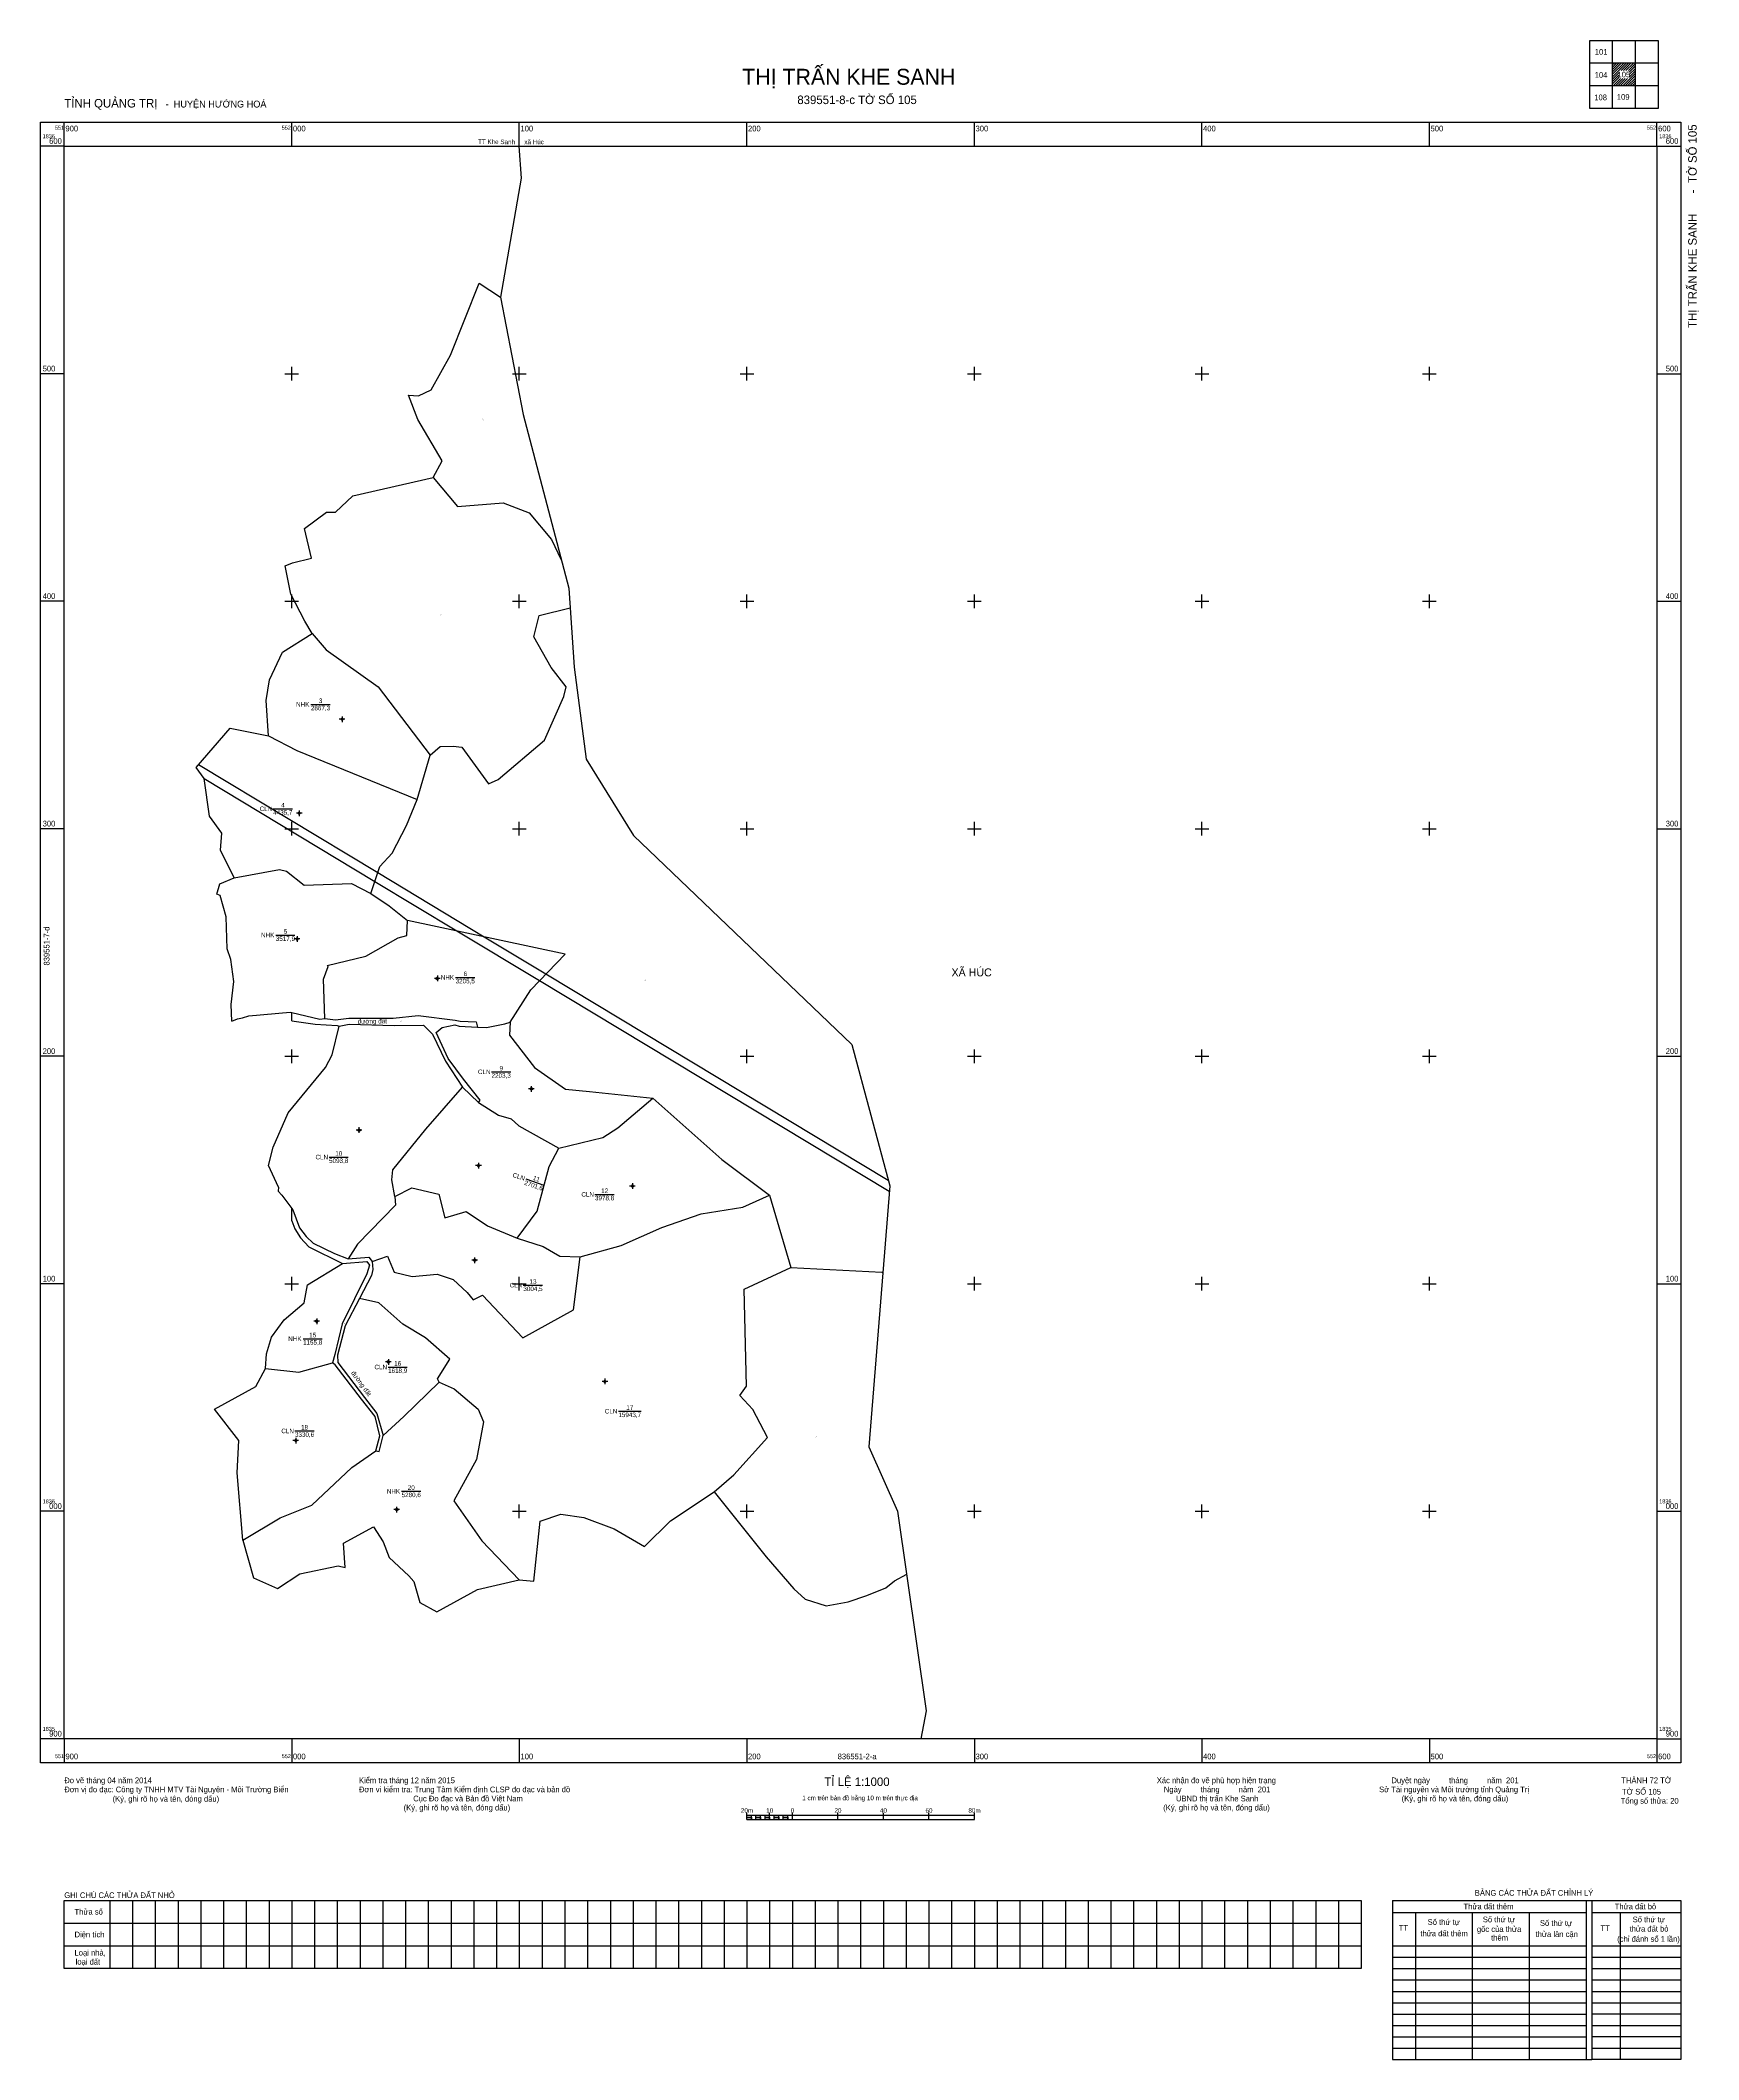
# Model space of a CAD drawing. Extents: x 551890 to 552618, y 1835759 to 1836646.
import ezdxf

# ---------------------------------------------------------------- set-up
doc = ezdxf.new("R2010")
doc.units = 0
for name, color, linetype in [('Level 10', 7, 'Continuous'), ('Level 11', 7, 'Continuous'), ('Level 13', 7, 'Continuous'), ('Level 15', 7, 'Continuous'), ('Level 2', 7, 'Continuous'), ('Level 23', 7, 'Continuous'), ('Level 24', 7, 'Continuous'), ('Level 28', 7, 'Continuous'), ('Level 4', 7, 'Continuous'), ('Level 46', 7, 'Continuous'), ('Level 50', 7, 'Continuous'), ('Level 63', 7, 'Continuous')]:
    doc.layers.add(name, color=color, linetype=linetype)

msp = doc.modelspace()

# ---------------------------------------------------------------- linework, layer by layer
at = {"layer": 'Level 10'}
for p, q in [((552055.06, 1836312.87), (552060.78, 1836332.33)), ((552209.9, 1836138.88), (552219.29, 1836107.09))]:
    msp.add_line(p, q, dxfattribs=at)
for points in [[(552062.13, 1836454.42), (552066.1, 1836461.77), (552055.34, 1836479.88), (552051.29, 1836490.61), (552055.74, 1836490.34), (552061.26, 1836492.9), (552069.78, 1836508.21), (552082.28, 1836539.8), (552091.76, 1836533.64)], [(552008.96, 1836385.76), (552005.72, 1836391.28), (551999.63, 1836403.13), (551997.07, 1836415.54), (552000.28, 1836416.91), (552008.69, 1836418.88), (552005.58, 1836432.03), (552015.22, 1836439.13), (552019.15, 1836439.21), (552026.83, 1836446.37), (552062.13, 1836454.42)], [(552062.13, 1836454.42), (552072.89, 1836441.68), (552092.9, 1836443.17), (552104.36, 1836438.88), (552114.08, 1836427.08), (552118.46, 1836418.24)], [(552060.78, 1836332.33), (552065.19, 1836336.11), (552070.95, 1836336.36), (552074.79, 1836335.87), (552086.42, 1836319.69), (552090.66, 1836321.58), (552111.13, 1836339), (552119.58, 1836358.09), (552120.61, 1836362.36), (552113.97, 1836370.93), (552106.4, 1836384.32), (552108.74, 1836393.73), (552122.36, 1836397.08)], [(551989.73, 1836340.85), (551988.77, 1836356.32), (551990.18, 1836365.49), (551995.88, 1836377.6), (552008.96, 1836385.76)], [(552008.96, 1836385.76), (552015.14, 1836378.67), (552037.99, 1836362.44), (552060.78, 1836332.33)], [(551974.63, 1836278.48), (551968.64, 1836290.59), (551969.2, 1836298.08), (551963.89, 1836305.46), (551961.49, 1836322.1), (551958.03, 1836326.91), (551972.88, 1836344.24), (551989.73, 1836340.85)], [(551989.73, 1836340.85), (552002.14, 1836334.44), (552055.06, 1836312.87)], [(552034.74, 1836271.57), (552038.74, 1836283.42), (552044.13, 1836289.29), (552050.35, 1836301.4), (552055.06, 1836312.87)], [(551974.63, 1836278.48), (551994.54, 1836282.12), (551997.64, 1836281.3), (552005.41, 1836275.2), (552026.19, 1836275.91), (552034.74, 1836271.57)], [(551973.62, 1836215.47), (551973.4, 1836222.73), (551974.57, 1836232.8), (551973.24, 1836242.5), (551971.59, 1836247.24), (551971.19, 1836261.31), (551968.45, 1836270.72), (551967, 1836271.27), (551968.3, 1836275.72), (551974.63, 1836278.48)], [(552034.74, 1836271.57), (552042.74, 1836266.08), (552050.79, 1836259.6)], [(552014.58, 1836216.66), (552013.92, 1836233.84), (552015.92, 1836239.39), (552015.48, 1836239.86), (552032.49, 1836243.95), (552046.78, 1836251.99), (552050.52, 1836253.14), (552050.79, 1836259.6)], [(552095.96, 1836214.92), (552105.01, 1836229.15), (552120.08, 1836244.84), (552050.79, 1836259.6)], [(551994.15, 1836142.51), (551989.69, 1836152.03), (551991.87, 1836160.1), (551998.46, 1836175.2), (552014.84, 1836195.11), (552017.71, 1836200.6), (552020.79, 1836213.2)], [(552081.62, 1836212.78), (552085.6, 1836212.69), (552093.69, 1836214.2), (552095.96, 1836214.92)], [(552095.96, 1836214.92), (552095.62, 1836209.27), (552106.69, 1836194.99), (552120.34, 1836185.53), (552130.85, 1836184.48), (552158.68, 1836181.63)], [(552045.26, 1836138.32), (552043.98, 1836145.62), (552044.35, 1836150.12), (552058.85, 1836167.98), (552075.03, 1836186.46)], [(552082.09, 1836179.69), (552090.89, 1836174.06), (552096.36, 1836172.48), (552099.84, 1836169.35), (552117.4, 1836159.66)], [(552117.4, 1836159.66), (552136.76, 1836164.3), (552143.29, 1836168.58), (552158.68, 1836181.63)], [(552158.68, 1836181.63), (552189.05, 1836154.58), (552209.9, 1836138.88)], [(552099.1, 1836120.01), (552107.81, 1836131.91), (552113.09, 1836151.51), (552117.4, 1836159.66)], [(552045.26, 1836138.32), (552052.73, 1836142.11), (552064.55, 1836139.36), (552067.29, 1836128.96), (552076.57, 1836131.84), (552086.01, 1836125.44), (552099.1, 1836120.01)], [(552045.26, 1836138.32), (552045.51, 1836134.55), (552028.84, 1836117.42), (552024.84, 1836110.89)], [(552126.76, 1836111.87), (552144.83, 1836116.83), (552162.65, 1836124.76), (552179.97, 1836130.7), (552198.29, 1836133.68), (552209.9, 1836138.88)], [(552099.1, 1836120.01), (552110.42, 1836116.33), (552117.85, 1836112.12), (552126.76, 1836111.87)], [(551988.39, 1836062.72), (551988.91, 1836069.27), (551991.07, 1836076.49), (551996.69, 1836084.13), (552005.47, 1836091.63), (552006.83, 1836099.54), (552022.32, 1836108.9)], [(552035.35, 1836109.78), (552042.02, 1836112.08), (552045.04, 1836105.15), (552052.85, 1836103.16), (552063.94, 1836104.29), (552070.9, 1836101.89), (552077.08, 1836096.22), (552079.71, 1836092.95), (552083.78, 1836094.97), (552101.51, 1836076.2), (552123.79, 1836088.58), (552126.76, 1836111.87)], [(552185.67, 1836008.49), (552194.3, 1836015.96), (552209.05, 1836032.38), (552202.58, 1836044.76), (552196.91, 1836050.89), (552199.79, 1836055.03), (552198.81, 1836097.61), (552219.29, 1836107.09)], [(552219.29, 1836107.09), (552259.35, 1836105.05), (552259.71, 1836104.64)], [(552064.81, 1836056.74), (552064.05, 1836058.17), (552069.45, 1836066.9), (552058.83, 1836076.3), (552048.82, 1836082.25), (552038.29, 1836091.6), (552029.72, 1836093.57)], [(551978.43, 1835987.35), (551975.97, 1836016.86), (551976.76, 1836031.12), (551965.97, 1836044.96), (551984.18, 1836054.8), (551988.39, 1836062.72)], [(551988.39, 1836062.72), (552003.09, 1836061.22), (552017.96, 1836065.27)], [(552040.1, 1836033.38), (552049.19, 1836041.68), (552064.81, 1836056.74)], [(552064.81, 1836056.74), (552071.36, 1836053.77), (552081.93, 1836044.9), (552084.32, 1836039.36), (552081.15, 1836022.7), (552071.18, 1836004.58), (552083.57, 1835987.02), (552099.94, 1835969.91)], [(551978.43, 1835987.35), (551994.9, 1835997.06), (552008.81, 1836002.75), (552026.33, 1836019.32), (552036.95, 1836026.59)], [(552099.94, 1835969.91), (552106.35, 1835969.29), (552109.1, 1835995.71), (552118.28, 1835998.74), (552128.37, 1835997.29), (552141.65, 1835992.24), (552155.04, 1835984.56), (552166.43, 1835995.86), (552185.67, 1836008.49)], [(552185.67, 1836008.49), (552208.44, 1835979.99), (552220.67, 1835965.96), (552225.7, 1835961.34), (552234.83, 1835958.44), (552244.47, 1835960.23), (552252.77, 1835963.01), (552261.01, 1835966.4), (552264.9, 1835969.45), (552270.24, 1835972.3)], [(551978.43, 1835987.35), (551983.23, 1835970.76), (551993.72, 1835966.02), (552003.46, 1835972.57), (552020.39, 1835976.08), (552023.41, 1835975.35), (552022.76, 1835985.95), (552035.94, 1835993.14), (552040.21, 1835986.65), (552042.73, 1835979.72), (552051.5, 1835971.58), (552053.59, 1835969.08), (552056.21, 1835959.9), (552063.72, 1835955.85), (552081.63, 1835965.58), (552099.94, 1835969.91)]]:
    msp.add_lwpolyline(points, dxfattribs=at)
at = {"layer": 'Level 11'}
for p, q in [((552021.49, 1836348.14), (552020.87, 1836348.14)), ((552022.12, 1836348.77), (552021.49, 1836348.14)), ((552021.49, 1836348.14), (552022.12, 1836347.52)), ((552022.12, 1836349.39), (552022.12, 1836348.77)), ((552022.74, 1836348.14), (552022.12, 1836348.77)), ((552022.12, 1836347.52), (552022.74, 1836348.14)), ((552022.12, 1836347.52), (552022.12, 1836346.89)), ((552023.37, 1836348.14), (552022.74, 1836348.14)), ((552002.64, 1836306.81), (552002.02, 1836306.81)), ((552003.27, 1836307.44), (552002.64, 1836306.81)), ((552002.64, 1836306.81), (552003.27, 1836306.19)), ((552003.27, 1836308.06), (552003.27, 1836307.44)), ((552003.89, 1836306.81), (552003.27, 1836307.44)), ((552003.27, 1836306.19), (552003.89, 1836306.81)), ((552003.27, 1836306.19), (552003.27, 1836305.56)), ((552004.52, 1836306.81), (552003.89, 1836306.81)), ((552001.7, 1836251.54), (552001.08, 1836251.54)), ((552002.33, 1836252.17), (552001.7, 1836251.54)), ((552001.7, 1836251.54), (552002.33, 1836250.92)), ((552002.33, 1836252.79), (552002.33, 1836252.17)), ((552002.95, 1836251.54), (552002.33, 1836252.17)), ((552002.33, 1836250.92), (552002.95, 1836251.54)), ((552002.33, 1836250.92), (552002.33, 1836250.29)), ((552003.58, 1836251.54), (552002.95, 1836251.54)), ((552063.36, 1836234.2), (552062.74, 1836234.2)), ((552063.99, 1836234.82), (552063.36, 1836234.2)), ((552063.36, 1836234.2), (552063.99, 1836233.57)), ((552063.99, 1836235.45), (552063.99, 1836234.82)), ((552064.61, 1836234.2), (552063.99, 1836234.82)), ((552063.99, 1836233.57), (552064.61, 1836234.2)), ((552063.99, 1836233.57), (552063.99, 1836232.95)), ((552065.24, 1836234.2), (552064.61, 1836234.2)), ((552104.63, 1836185.66), (552104.01, 1836185.66)), ((552105.26, 1836186.28), (552104.63, 1836185.66)), ((552104.63, 1836185.66), (552105.26, 1836185.03)), ((552105.26, 1836186.91), (552105.26, 1836186.28)), ((552105.88, 1836185.66), (552105.26, 1836186.28)), ((552105.26, 1836185.03), (552105.88, 1836185.66)), ((552105.26, 1836185.03), (552105.26, 1836184.41)), ((552106.51, 1836185.66), (552105.88, 1836185.66)), ((552028.91, 1836167.54), (552028.28, 1836167.54)), ((552029.53, 1836168.17), (552028.91, 1836167.54)), ((552028.91, 1836167.54), (552029.53, 1836166.92)), ((552029.53, 1836168.79), (552029.53, 1836168.17)), ((552030.16, 1836167.54), (552029.53, 1836168.17)), ((552029.53, 1836166.92), (552030.16, 1836167.54)), ((552029.53, 1836166.92), (552029.53, 1836166.29)), ((552030.78, 1836167.54), (552030.16, 1836167.54)), ((552081.44, 1836151.93), (552080.81, 1836151.93)), ((552082.06, 1836152.55), (552081.44, 1836151.93)), ((552081.44, 1836151.93), (552082.06, 1836151.3)), ((552082.06, 1836153.18), (552082.06, 1836152.55)), ((552082.69, 1836151.93), (552082.06, 1836152.55)), ((552082.06, 1836151.3), (552082.69, 1836151.93)), ((552082.06, 1836151.3), (552082.06, 1836150.68)), ((552083.31, 1836151.93), (552082.69, 1836151.93)), ((552149.1, 1836142.96), (552148.47, 1836142.96)), ((552149.72, 1836143.58), (552149.1, 1836142.96)), ((552149.1, 1836142.96), (552149.72, 1836142.33)), ((552149.72, 1836144.21), (552149.72, 1836143.58)), ((552150.35, 1836142.96), (552149.72, 1836143.58)), ((552149.72, 1836142.33), (552150.35, 1836142.96)), ((552149.72, 1836142.33), (552149.72, 1836141.71)), ((552150.97, 1836142.96), (552150.35, 1836142.96)), ((552079.73, 1836110.36), (552079.11, 1836110.36)), ((552080.36, 1836110.99), (552079.73, 1836110.36)), ((552079.73, 1836110.36), (552080.36, 1836109.74)), ((552080.36, 1836111.61), (552080.36, 1836110.99)), ((552080.98, 1836110.36), (552080.36, 1836110.99)), ((552080.36, 1836109.74), (552080.98, 1836110.36)), ((552080.36, 1836109.74), (552080.36, 1836109.11)), ((552081.61, 1836110.36), (552080.98, 1836110.36)), ((552010.32, 1836083.5), (552009.69, 1836083.5)), ((552010.94, 1836084.13), (552010.32, 1836083.5)), ((552010.32, 1836083.5), (552010.94, 1836082.88)), ((552010.94, 1836084.75), (552010.94, 1836084.13)), ((552011.57, 1836083.5), (552010.94, 1836084.13)), ((552010.94, 1836082.88), (552011.57, 1836083.5)), ((552010.94, 1836082.88), (552010.94, 1836082.25)), ((552012.19, 1836083.5), (552011.57, 1836083.5)), ((552041.81, 1836065.64), (552041.18, 1836065.64)), ((552042.43, 1836066.27), (552041.81, 1836065.64)), ((552041.81, 1836065.64), (552042.43, 1836065.02)), ((552042.43, 1836066.89), (552042.43, 1836066.27)), ((552043.06, 1836065.64), (552042.43, 1836066.27)), ((552042.43, 1836065.02), (552043.06, 1836065.64)), ((552042.43, 1836065.02), (552042.43, 1836064.39)), ((552043.68, 1836065.64), (552043.06, 1836065.64)), ((552136.97, 1836057.07), (552136.35, 1836057.07)), ((552137.6, 1836057.7), (552136.97, 1836057.07)), ((552136.97, 1836057.07), (552137.6, 1836056.45)), ((552137.6, 1836058.32), (552137.6, 1836057.7)), ((552138.22, 1836057.07), (552137.6, 1836057.7)), ((552137.6, 1836056.45), (552138.22, 1836057.07)), ((552137.6, 1836056.45), (552137.6, 1836055.82)), ((552138.85, 1836057.07), (552138.22, 1836057.07)), ((552001.13, 1836031.1), (552000.51, 1836031.1)), ((552001.76, 1836031.73), (552001.13, 1836031.1)), ((552001.13, 1836031.1), (552001.76, 1836030.48)), ((552001.76, 1836032.35), (552001.76, 1836031.73)), ((552002.38, 1836031.1), (552001.76, 1836031.73)), ((552001.76, 1836030.48), (552002.38, 1836031.1)), ((552001.76, 1836030.48), (552001.76, 1836029.85)), ((552003.01, 1836031.1), (552002.38, 1836031.1)), ((552045.43, 1836000.78), (552044.8, 1836000.78)), ((552046.05, 1836001.41), (552045.43, 1836000.78)), ((552045.43, 1836000.78), (552046.05, 1836000.16)), ((552046.05, 1836002.03), (552046.05, 1836001.41)), ((552046.68, 1836000.78), (552046.05, 1836001.41)), ((552046.05, 1836000.16), (552046.68, 1836000.78)), ((552046.05, 1836000.16), (552046.05, 1835999.53)), ((552047.3, 1836000.78), (552046.68, 1836000.78))]:
    msp.add_line(p, q, dxfattribs=at)
for centre in [(552022.12, 1836348.14), (552003.27, 1836306.81), (552002.33, 1836251.54), (552063.99, 1836234.2), (552105.26, 1836185.66), (552029.53, 1836167.54), (552082.06, 1836151.93), (552149.72, 1836142.96), (552080.36, 1836110.36), (552010.94, 1836083.5), (552042.43, 1836065.64), (552137.6, 1836057.07), (552001.76, 1836031.1), (552046.05, 1836000.78)]:
    msp.add_circle(centre, 0.15, dxfattribs=at)
at = {"layer": 'Level 13'}
for p, q in [((552008.38, 1836354.66), (552016.81, 1836354.66)), ((551991.84, 1836308.77), (552000.26, 1836308.77)), ((551992.96, 1836253.29), (552001.39, 1836253.29)), ((552071.98, 1836234.65), (552080.42, 1836234.65)), ((552087.79, 1836193.16), (552096.22, 1836193.16)), ((552016.37, 1836155.69), (552024.8, 1836155.69)), ((552102.82, 1836146.08), (552110.8, 1836143.38)), ((552133.25, 1836139.29), (552141.68, 1836139.29)), ((552101.76, 1836099.39), (552110.2, 1836099.39)), ((552004.93, 1836075.86), (552013.36, 1836075.86)), ((552042.29, 1836063.41), (552050.72, 1836063.41)), ((552143.52, 1836043.99), (552153.5, 1836043.99)), ((552001.36, 1836035.32), (552009.78, 1836035.32)), ((552048.25, 1836008.81), (552056.67, 1836008.81))]:
    msp.add_line(p, q, dxfattribs=at)
at = {"layer": 'Level 23'}
for p, q in [((552075.03, 1836186.46), (552082.09, 1836179.69)), ((552483.84, 1835829), (552610.5, 1835829)), ((552483.84, 1835829), (552483.84, 1835759)), ((552483.84, 1835823.63), (552568.84, 1835823.63)), ((552493.84, 1835823.63), (552493.84, 1835759)), ((552518.84, 1835823.63), (552518.84, 1835759)), ((552543.84, 1835823.63), (552543.84, 1835759)), ((552568.84, 1835829), (552568.84, 1835759)), ((552571.34, 1835829), (552571.34, 1835759)), ((552571.34, 1835823.63), (552610.5, 1835823.63)), ((552583.84, 1835823.63), (552583.84, 1835759)), ((552610.5, 1835829), (552610.5, 1835759)), ((552483.84, 1835809), (552568.84, 1835809)), ((552483.84, 1835804), (552568.84, 1835804)), ((552571.34, 1835809), (552610.5, 1835809)), ((552571.34, 1835804), (552610.5, 1835804)), ((552483.84, 1835799), (552568.84, 1835799)), ((552483.84, 1835794), (552568.84, 1835794)), ((552571.34, 1835799), (552610.5, 1835799)), ((552571.34, 1835794), (552610.5, 1835794)), ((552483.84, 1835789), (552568.84, 1835789)), ((552571.34, 1835789), (552610.5, 1835789)), ((552483.84, 1835784), (552568.84, 1835784)), ((552483.84, 1835779), (552568.84, 1835779)), ((552571.34, 1835784), (552610.5, 1835784)), ((552610.5, 1835779), (552571.34, 1835779)), ((552483.84, 1835774), (552568.84, 1835774)), ((552483.84, 1835769), (552568.84, 1835769)), ((552571.34, 1835774), (552610.5, 1835774)), ((552610.5, 1835769), (552571.34, 1835769)), ((552483.84, 1835764), (552568.84, 1835764)), ((552483.84, 1835759), (552568.84, 1835759)), ((552568.84, 1835759), (552571.34, 1835759)), ((552571.34, 1835764), (552610.5, 1835764)), ((552610.5, 1835759), (552571.34, 1835759))]:
    msp.add_line(p, q, dxfattribs=at)
for points in [[(551973.62, 1836215.47), (551976.11, 1836216.42), (551978.3, 1836216.89), (551981.11, 1836217.79), (551999.34, 1836219.37), (552000, 1836219.21), (552012.37, 1836216.26), (552014.58, 1836216.66)], [(552000, 1836215.64), (552010.34, 1836214.09), (552019.94, 1836213.59), (552020.79, 1836213.2)], [(552014.58, 1836216.66), (552019.2, 1836216), (552025.08, 1836216.76), (552044.49, 1836216.74), (552055.56, 1836217.88), (552071.8, 1836215.85), (552074.07, 1836215.47), (552080.97, 1836215.15), (552081.62, 1836212.78)], [(552020.79, 1836213.2), (552025.2, 1836214.11), (552045.04, 1836213.54), (552057.94, 1836213.65), (552061.8, 1836209.76), (552067.57, 1836197.82), (552075.03, 1836186.46)], [(552082.09, 1836179.69), (552082.84, 1836180.73), (552075.48, 1836189.86), (552068.66, 1836198.97), (552063.43, 1836210.5), (552066.04, 1836212.58), (552071.62, 1836213.74), (552073.5, 1836213.18), (552081.62, 1836212.78)], [(551994.15, 1836142.51), (551994, 1836140.66), (551995.65, 1836138.91), (552000, 1836133.13), (552000.44, 1836132.55), (552003.41, 1836124.58), (552006.25, 1836120.79), (552009.36, 1836117.81), (552018.82, 1836113.37), (552024.84, 1836110.89)], [(552000, 1836127.71), (552001.33, 1836124.13), (552003.78, 1836120.16), (552007.51, 1836116.31), (552022.32, 1836108.9)], [(552022.32, 1836108.9), (552032.99, 1836109.78), (552034.19, 1836108.22), (552033, 1836104.44), (552022.1, 1836082.33), (552018.91, 1836068.88), (552017.96, 1836065.27)], [(552024.84, 1836110.89), (552033.91, 1836111.66), (552035.35, 1836109.78)], [(552035.35, 1836109.78), (552035.62, 1836106.3), (552034.99, 1836103.61), (552029.72, 1836093.57)], [(552029.72, 1836093.57), (552023.43, 1836081.56), (552020.06, 1836068.69), (552020.29, 1836065.39), (552031.96, 1836049.99), (552037.32, 1836042.97), (552040.1, 1836033.38)], [(552036.95, 1836026.59), (552038.7, 1836033.16), (552036.61, 1836041.64), (552030.66, 1836049.33), (552019.06, 1836064.42), (552017.96, 1836065.27)], [(552036.95, 1836026.59), (552038.36, 1836026.28), (552040.1, 1836033.38)], [(552200, 1835864.5), (552200, 1835867.5)], [(552200, 1835866.5), (552300, 1835866.5)], [(552202, 1835864.5), (552202, 1835866.5)], [(552204, 1835864.5), (552204, 1835866.5)], [(552206, 1835864.5), (552206, 1835866.5)], [(552208, 1835864.5), (552208, 1835866.5)], [(552210, 1835864.5), (552210, 1835867.5)], [(552210, 1835864.5), (552210, 1835866.5)], [(552212, 1835864.5), (552212, 1835866.5)], [(552214, 1835864.5), (552214, 1835866.5)], [(552216, 1835864.5), (552216, 1835866.5)], [(552218, 1835864.5), (552218, 1835866.5)], [(552220, 1835864.5), (552220, 1835867.5)], [(552240, 1835864.5), (552240, 1835867.5)], [(552260, 1835864.5), (552260, 1835867.5)], [(552280, 1835864.5), (552280, 1835867.5)], [(552300, 1835864.5), (552300, 1835867.5)], [(552200, 1835864.5), (552300, 1835864.5)], [(552470, 1835799), (551900, 1835799), (551900, 1835829), (552470, 1835829)], [(551920, 1835829), (551920, 1835799)], [(551930, 1835829), (551930, 1835799)], [(551940, 1835829), (551940, 1835799)], [(551950, 1835829), (551950, 1835799)], [(551960, 1835829), (551960, 1835799)], [(551970, 1835829), (551970, 1835799)], [(551980, 1835829), (551980, 1835799)], [(551990, 1835829), (551990, 1835799)], [(552000, 1835829), (552000, 1835799)], [(552010, 1835829), (552010, 1835799)], [(552020, 1835829), (552020, 1835799)], [(552030, 1835829), (552030, 1835799)], [(552040, 1835829), (552040, 1835799)], [(552050, 1835829), (552050, 1835799)], [(552060, 1835829), (552060, 1835799)], [(552070, 1835829), (552070, 1835799)], [(552080, 1835829), (552080, 1835799)], [(552090, 1835829), (552090, 1835799)], [(552100, 1835829), (552100, 1835799)], [(552110, 1835829), (552110, 1835799)], [(552120, 1835829), (552120, 1835799)], [(552130, 1835829), (552130, 1835799)], [(552140, 1835829), (552140, 1835799)], [(552150, 1835829), (552150, 1835799)], [(552160, 1835829), (552160, 1835799)], [(552170, 1835829), (552170, 1835799)], [(552180, 1835829), (552180, 1835799)], [(552190, 1835829), (552190, 1835799)], [(552200, 1835829), (552200, 1835799)], [(552210, 1835829), (552210, 1835799)], [(552220, 1835829), (552220, 1835799)], [(552230, 1835829), (552230, 1835799)], [(552240, 1835829), (552240, 1835799)], [(552250, 1835829), (552250, 1835799)], [(552260, 1835829), (552260, 1835799)], [(552270, 1835829), (552270, 1835799)], [(552280, 1835829), (552280, 1835799)], [(552290, 1835829), (552290, 1835799)], [(552300, 1835829), (552300, 1835799)], [(552310, 1835829), (552310, 1835799)], [(552320, 1835829), (552320, 1835799)], [(552330, 1835829), (552330, 1835799)], [(552340, 1835829), (552340, 1835799)], [(552350, 1835829), (552350, 1835799)], [(552360, 1835829), (552360, 1835799)], [(552370, 1835829), (552370, 1835799)], [(552380, 1835829), (552380, 1835799)], [(552390, 1835829), (552390, 1835799)], [(552400, 1835829), (552400, 1835799)], [(552410, 1835829), (552410, 1835799)], [(552420, 1835829), (552420, 1835799)], [(552430, 1835829), (552430, 1835799)], [(552440, 1835829), (552440, 1835799)], [(552450, 1835829), (552450, 1835799)], [(552460, 1835829), (552460, 1835799)], [(552470, 1835829), (552470, 1835799)], [(551900, 1835819), (552470, 1835819)], [(551900, 1835809), (552470, 1835809)]]:
    msp.add_lwpolyline(points, dxfattribs=at)
for points in [[(552200, 1835864.5), (552200, 1835865.5), (552202, 1835865.5), (552202, 1835864.5)], [(552204, 1835864.5), (552204, 1835865.5), (552206, 1835865.5), (552206, 1835864.5)], [(552208, 1835864.5), (552208, 1835865.5), (552210, 1835865.5), (552210, 1835864.5)], [(552212, 1835864.5), (552212, 1835865.5), (552214, 1835865.5), (552214, 1835864.5)], [(552216, 1835864.5), (552216, 1835865.5), (552218, 1835865.5), (552218, 1835864.5)]]:
    msp.add_lwpolyline(points, close=True, dxfattribs=at)
at = {"layer": 'Level 24'}
for p, q in [((552000, 1836215.64), (552000, 1836219.21)), ((552000, 1836127.71), (552000, 1836133.13))]:
    msp.add_line(p, q, dxfattribs=at)
at = {"layer": 'Level 46'}
for points in [[(552099.79, 1836600), (552100.78, 1836585.91), (552091.76, 1836533.64), (552101.63, 1836482.02), (552121.77, 1836405.71), (552124.14, 1836371.02), (552129.36, 1836330.63), (552150.18, 1836296.97), (552246.17, 1836205.21), (552262.78, 1836142.99), (552253.61, 1836028.26), (552266.25, 1836000)], [(552266.25, 1836000), (552278.87, 1835912.33), (552276.4, 1835900)]]:
    msp.add_lwpolyline(points, dxfattribs=at)
at = {"layer": 'Level 50'}
for p, q in [((552037.79, 1836280.6), (551959.02, 1836328.06)), ((552036.48, 1836276.72), (551961.52, 1836321.88)), ((552072.6, 1836254.95), (552036.48, 1836276.72)), ((552084.61, 1836252.4), (552037.79, 1836280.6)), ((552108.83, 1836233.13), (552072.6, 1836254.95)), ((552111.68, 1836236.09), (552084.61, 1836252.4)), ((552262.58, 1836140.49), (552108.83, 1836233.13)), ((552262.12, 1836145.45), (552111.68, 1836236.09))]:
    msp.add_line(p, q, dxfattribs=at)
at = {"layer": 'Level 63'}
for p, q in [((552580.5, 1836635.86), (552581.14, 1836636.5)), ((552580.5, 1836634.8), (552582.2, 1836636.5)), ((552580.5, 1836633.74), (552583.26, 1836636.5)), ((552580.5, 1836632.67), (552584.33, 1836636.5)), ((552580.5, 1836631.61), (552585.39, 1836636.5)), ((552580.5, 1836630.55), (552586.45, 1836636.5)), ((552580.5, 1836629.49), (552583.25, 1836632.24)), ((552580.5, 1836628.43), (552583.25, 1836631.18)), ((552580.5, 1836627.37), (552583.25, 1836630.12)), ((552580.69, 1836626.5), (552583.94, 1836629.75)), ((552581.75, 1836626.5), (552585, 1836629.75)), ((552582.81, 1836626.5), (552586.06, 1836629.75)), ((552583.87, 1836626.5), (552587.12, 1836629.75)), ((552584.26, 1836633.25), (552587.51, 1836636.5)), ((552584.93, 1836626.5), (552590.5, 1836632.07)), ((552585.32, 1836633.25), (552588.57, 1836636.5)), ((552585.99, 1836626.5), (552590.5, 1836631.01)), ((552586.38, 1836633.25), (552589.63, 1836636.5)), ((552587.05, 1836626.5), (552590.5, 1836629.95)), ((552587.44, 1836633.25), (552590.5, 1836636.31)), ((552587.75, 1836632.5), (552590.5, 1836635.25)), ((552587.75, 1836631.44), (552590.5, 1836634.19)), ((552587.75, 1836630.38), (552590.5, 1836633.13)), ((552588.11, 1836626.5), (552590.5, 1836628.89)), ((552589.17, 1836626.5), (552590.5, 1836627.83)), ((552590.24, 1836626.5), (552590.5, 1836626.76))]:
    msp.add_line(p, q, dxfattribs=at)
for points in [[(552600.5, 1836616.5), (552570.5, 1836616.5), (552570.5, 1836646.5), (552600.5, 1836646.5)], [(551889.5, 1836610.5), (552610.5, 1836610.5), (552610.5, 1835889.5), (551889.5, 1835889.5)], [(551900, 1836600), (552600, 1836600), (552600, 1835900), (551900, 1835900)]]:
    msp.add_lwpolyline(points, close=True, dxfattribs=at)
for points in [[(552580.5, 1836616.5), (552580.5, 1836646.5)], [(552590.5, 1836616.5), (552590.5, 1836646.5)], [(552600.5, 1836636.5), (552570.5, 1836636.5)], [(552600.5, 1836626.5), (552570.5, 1836626.5)], [(551900, 1836600), (551900, 1836610.5)], [(552000, 1836600), (552000, 1836610.5)], [(552100, 1836600), (552100, 1836610.5)], [(552200, 1836600), (552200, 1836610.5)], [(552300, 1836600), (552300, 1836610.5)], [(552400, 1836600), (552400, 1836610.5)], [(552500, 1836600), (552500, 1836610.5)], [(552600, 1836600), (552600, 1836610.5)], [(551900, 1836600), (551889.5, 1836600)], [(552600, 1836600), (552610.5, 1836600)], [(551900, 1836500), (551889.5, 1836500)], [(551997, 1836500), (552003, 1836500)], [(552000, 1836497), (552000, 1836503)], [(552097, 1836500), (552103, 1836500)], [(552100, 1836497), (552100, 1836503)], [(552197, 1836500), (552203, 1836500)], [(552200, 1836497), (552200, 1836503)], [(552297, 1836500), (552303, 1836500)], [(552300, 1836497), (552300, 1836503)], [(552397, 1836500), (552403, 1836500)], [(552400, 1836497), (552400, 1836503)], [(552497, 1836500), (552503, 1836500)], [(552500, 1836497), (552500, 1836503)], [(552600, 1836500), (552610.5, 1836500)], [(551900, 1836400), (551889.5, 1836400)], [(551997, 1836400), (552003, 1836400)], [(552000, 1836397), (552000, 1836403)], [(552097, 1836400), (552103, 1836400)], [(552100, 1836397), (552100, 1836403)], [(552197, 1836400), (552203, 1836400)], [(552200, 1836397), (552200, 1836403)], [(552297, 1836400), (552303, 1836400)], [(552300, 1836397), (552300, 1836403)], [(552397, 1836400), (552403, 1836400)], [(552400, 1836397), (552400, 1836403)], [(552497, 1836400), (552503, 1836400)], [(552500, 1836397), (552500, 1836403)], [(552600, 1836400), (552610.5, 1836400)], [(551900, 1836300), (551889.5, 1836300)], [(551997, 1836300), (552003, 1836300)], [(552000, 1836297), (552000, 1836303)], [(552097, 1836300), (552103, 1836300)], [(552100, 1836297), (552100, 1836303)], [(552197, 1836300), (552203, 1836300)], [(552200, 1836297), (552200, 1836303)], [(552297, 1836300), (552303, 1836300)], [(552300, 1836297), (552300, 1836303)], [(552397, 1836300), (552403, 1836300)], [(552400, 1836297), (552400, 1836303)], [(552497, 1836300), (552503, 1836300)], [(552500, 1836297), (552500, 1836303)], [(552600, 1836300), (552610.5, 1836300)], [(552000, 1836197), (552000, 1836203)], [(552200, 1836197), (552200, 1836203)], [(552300, 1836197), (552300, 1836203)], [(552400, 1836197), (552400, 1836203)], [(552500, 1836197), (552500, 1836203)], [(551900, 1836200), (551889.5, 1836200)], [(551997, 1836200), (552003, 1836200)], [(552197, 1836200), (552203, 1836200)], [(552297, 1836200), (552303, 1836200)], [(552397, 1836200), (552403, 1836200)], [(552497, 1836200), (552503, 1836200)], [(552600, 1836200), (552610.5, 1836200)], [(551900, 1836100), (551889.5, 1836100)], [(551997, 1836100), (552003, 1836100)], [(552000, 1836097), (552000, 1836103)], [(552097, 1836100), (552103, 1836100)], [(552100, 1836097), (552100, 1836103)], [(552297, 1836100), (552303, 1836100)], [(552300, 1836097), (552300, 1836103)], [(552397, 1836100), (552403, 1836100)], [(552400, 1836097), (552400, 1836103)], [(552497, 1836100), (552503, 1836100)], [(552500, 1836097), (552500, 1836103)], [(552600, 1836100), (552610.5, 1836100)], [(551900, 1836000), (551889.5, 1836000)], [(552097, 1836000), (552103, 1836000)], [(552100, 1835997), (552100, 1836003)], [(552197, 1836000), (552203, 1836000)], [(552200, 1835997), (552200, 1836003)], [(552297, 1836000), (552303, 1836000)], [(552300, 1835997), (552300, 1836003)], [(552397, 1836000), (552403, 1836000)], [(552400, 1835997), (552400, 1836003)], [(552497, 1836000), (552503, 1836000)], [(552500, 1835997), (552500, 1836003)], [(552600, 1836000), (552610.5, 1836000)], [(551900, 1835900), (551889.5, 1835900)], [(551900, 1835900), (551900, 1835889.5)], [(552000, 1835900), (552000, 1835889.5)], [(552100, 1835900), (552100, 1835889.5)], [(552200, 1835900), (552200, 1835889.5)], [(552300, 1835900), (552300, 1835889.5)], [(552400, 1835900), (552400, 1835889.5)], [(552500, 1835900), (552500, 1835889.5)], [(552600, 1835900), (552600, 1835889.5)], [(552600, 1835900), (552610.5, 1835900)]]:
    msp.add_lwpolyline(points, dxfattribs=at)

# ---------------------------------------------------------------- texts
at = {"layer": 'Level 13'}
for s, p in [('3', (552011.89, 1836355.26)), ('4', (551995.34, 1836309.37)), ('9', (552091.29, 1836193.76)), ('10', (552019.1, 1836156.29)), ('13', (552104.49, 1836099.99)), ('16', (552045.02, 1836064.01)), ('17', (552147.02, 1836044.59)), ('18', (552004.07, 1836035.92)), ('20', (552050.98, 1836009.41))]:
    msp.add_text(s, height=2, dxfattribs=at).set_placement(p)
for s, rotation, p in [('5', 360, (551996.45, 1836253.89)), ('6', 360, (552075.49, 1836235.25)), ('11', 341.27728, (552105.77, 1836145.71)), ('12', 360, (552135.98, 1836139.89)), ('15', 360, (552007.65, 1836076.46))]:
    msp.add_text(s, height=2, rotation=rotation, dxfattribs=at).set_placement(p)
at = {"layer": 'Level 15'}
for s, p in [('Hồ Thị Nhi', (552083.68, 1836479.51)), ('Hồ Nua', (552083.78, 1836479.87)), ('Khối 6', (552083.81, 1836479.75)), ('Khối 5', (552083.81, 1836479.63)), ('7081', (552083.87, 1836480.11)), ('CLN', (552083.87, 1836479.99)), ('Hồ Văn Khai', (552064.93, 1836393.95)), ('Hồ Thị Lâm', (552064.96, 1836393.59)), ('Khối 6', (552065.11, 1836393.83)), ('Khối 6', (552065.11, 1836393.71)), ('7160', (552065.17, 1836394.19)), ('CLN', (552065.17, 1836394.07)), ('Hồ Văn Hương', (552021.66, 1836348.15)), ('Hồ Thị Bình', (552021.75, 1836347.79)), ('Khối 6', (552021.91, 1836348.03)), ('Khối 6', (552021.91, 1836347.91)), ('NHK', (552021.95, 1836348.27)), ('7180', (552021.97, 1836348.39)), ('Hồ Văn Tường', (552002.82, 1836306.82)), ('Hồ Thị Lời', (552002.94, 1836306.46)), ('Khối 6', (552003.06, 1836306.7)), ('Khối 6', (552003.06, 1836306.58)), ('7195', (552003.12, 1836307.06)), ('CLN', (552003.12, 1836306.94)), ('Hồ Văn Tường', (552001.88, 1836251.55)), ('Hồ Thị Nhăm', (552001.93, 1836251.19)), ('Khối 6', (552002.12, 1836251.43)), ('Khối 6', (552002.12, 1836251.31)), ('NHK', (552002.16, 1836251.67)), ('7215', (552002.18, 1836251.79)), ('Hồ Thị Hên', (552063.64, 1836233.84)), ('Hồ Văn An', (552063.66, 1836234.2)), ('Khối 6', (552063.78, 1836234.08)), ('Khối 6', (552063.78, 1836233.96)), ('NHK', (552063.82, 1836234.32)), ('7235', (552063.84, 1836234.44)), ('Hồ Văn Khưn', (552155, 1836233.47)), ('Hồ Thị Lợi', (552155.08, 1836233.11)), ('Khối 6', (552155.2, 1836233.35)), ('Khối 6', (552155.2, 1836233.23)), ('7236', (552155.26, 1836233.71)), ('CLN', (552155.26, 1836233.59)), ('UBND thị trấn quản lý', (552047.65, 1836215.36)), ('DGT', (552048.17, 1836215.48)), ('7237', (552048.18, 1836215.6)), ('Nguyễn Thị Hoà', (552104.77, 1836185.3)), ('Hồ Ngọc Miên', (552104.82, 1836185.66)), ('Khối 6', (552105.05, 1836185.54)), ('Khối 6', (552105.05, 1836185.42)), ('7248', (552105.11, 1836185.9)), ('CLN', (552105.11, 1836185.78)), ('Hồ Thị Pen', (552029.19, 1836167.19)), ('Hồ Cách', (552029.27, 1836167.55)), ('Khối 6', (552029.33, 1836167.43)), ('Khối 5', (552029.33, 1836167.31)), ('7249', (552029.39, 1836167.79)), ('CLN', (552029.39, 1836167.67)), ('A Then', (552081.86, 1836151.57)), ('Khối 6', (552081.86, 1836151.81)), ('Khối 6', (552081.86, 1836151.69)), ('Hồ Lý', (552081.88, 1836151.93)), ('7267', (552081.92, 1836152.17)), ('CLN', (552081.92, 1836152.05)), ('7268', (552149.58, 1836143.2)), ('CLN', (552149.58, 1836143.08)), ('7281', (552080.21, 1836110.61)), ('CLN', (552080.21, 1836110.49)), ('Hồ Thế Tuấn', (552010.56, 1836083.51)), ('Hồ Thị Khia', (552010.58, 1836083.15)), ('Khối 6', (552010.74, 1836083.39)), ('Khối 6', (552010.74, 1836083.27)), ('NHK', (552010.78, 1836083.63)), ('7283', (552010.8, 1836083.75)), ('UBND thị trấn quản lý', (552022.45, 1836082.41)), ('7282', (552022.98, 1836082.65)), ('DGT', (552022.97, 1836082.53)), ('Hồ Thế Tuấn', (552042.05, 1836065.65)), ('Hồ Thị Khia', (552042.07, 1836065.29)), ('Khối 6', (552042.23, 1836065.53)), ('Khối 6', (552042.23, 1836065.41)), ('7295', (552042.29, 1836065.89)), ('CLN', (552042.29, 1836065.77)), ('7296', (552137.45, 1836057.32)), ('CLN', (552137.45, 1836057.2)), ('Hồ Thị Pen', (552001.41, 1836030.75)), ('Hồ Cách', (552001.49, 1836031.11)), ('Khối 6', (552001.55, 1836030.99)), ('Khối 5', (552001.55, 1836030.87)), ('7313', (552001.61, 1836031.35)), ('CLN', (552001.61, 1836031.23)), ('Hồ Văn Quyết', (552230.14, 1836032.93)), ('Hồ Thị Đôi', (552230.23, 1836032.57)), ('Khối 6', (552230.36, 1836032.81)), ('Khối 6', (552230.36, 1836032.69)), ('NHK', (552230.4, 1836033.05)), ('7314', (552230.42, 1836033.17)), ('A Then', (552045.85, 1836000.43)), ('Khối 6', (552045.85, 1836000.67)), ('Khối 6', (552045.85, 1836000.55)), ('Hồ Lý', (552045.87, 1836000.79)), ('NHK', (552045.89, 1836000.91)), ('7315', (552045.91, 1836001.03))]:
    msp.add_text(s, height=0.1, dxfattribs=at).set_placement(p)
at = {"layer": 'Level 2'}
for s, p in [('NHK', (552001.89, 1836353.66)), ('CLN', (551985.88, 1836307.77)), ('CLN', (552081.83, 1836192.16)), ('CLN', (552010.41, 1836154.69)), ('CLN', (552095.8, 1836098.39)), ('CLN', (552036.33, 1836062.41)), ('CLN', (552137.56, 1836042.99)), ('CLN', (551995.4, 1836034.32)), ('NHK', (552041.76, 1836007.81))]:
    msp.add_text(s, height=2, dxfattribs=at).set_placement(p)
for s, rotation, p in [('NHK', 360, (551986.47, 1836252.29)), ('NHK', 360, (552065.49, 1836233.65)), ('CLN', 341.27728, (552096.85, 1836147.05)), ('CLN', 360, (552127.28, 1836138.29)), ('NHK', 360, (551998.44, 1836074.86))]:
    msp.add_text(s, height=2, rotation=rotation, dxfattribs=at).set_placement(p)
at = {"layer": 'Level 23'}
for s, height, p in [('Đo vẽ tháng 04 năm 2014', 2.5, (551900, 1835880.5)), ('Kiểm tra tháng 12 năm 2015', 2.5, (552029.5, 1835880.5)), ('TỈ LỆ 1:1000', 3.75, (552234.03, 1835879.25)), ('Xác nhận đo vẽ phù hợp hiện trạng', 2.5, (552380.17, 1835880.5)), ('Duyệt ngày         tháng         năm  201', 2.5, (552483.31, 1835880.5)), ('Đơn vị đo đạc: Công ty TNHH MTV Tài Nguyên - Môi Trường Biển', 2.5, (551900, 1835876.5)), ('(Ký, ghi rõ họ và tên, đóng dấu)', 2.5, (551921.25, 1835872.38)), ('Đơn vi kiểm tra: Trung Tâm Kiểm định CLSP đo đạc và bản đồ', 2.5, (552029.5, 1835876.5)), ('Cục Đo đạc và Bản đồ Việt Nam', 2.5, (552053.37, 1835872.5)), ('1 cm trên bản đồ bằng 10 m trên thực địa', 2, (552224.36, 1835873)), ('Ngày         tháng         năm  201', 2.5, (552383.28, 1835876.5)), ('UBND thị trấn Khe Sanh', 2.5, (552388.6, 1835872.5)), ('Sở Tài nguyên và Môi trường tỉnh Quảng Trị', 2.5, (552477.88, 1835876.5)), ('(Ký, ghi rõ họ và tên, đóng dấu)', 2.5, (552487.8, 1835872.5)), ('(Ký, ghi rõ họ và tên, đóng dấu)', 2.5, (552049.16, 1835868.5)), ('20m', 2, (552197.38, 1835867.5)), ('10', 2, (552208.51, 1835867.5)), ('0', 2, (552219.29, 1835867.5)), ('20', 2, (552238.51, 1835867.5)), ('40', 2, (552258.51, 1835867.5)), ('60', 2, (552278.51, 1835867.5)), ('80m', 2, (552297.38, 1835867.5)), ('(Ký, ghi rõ họ và tên, đóng dấu)', 2.5, (552383.01, 1835868.5)), ('GHI CHÚ CÁC THỬA ĐẤT NHỎ', 2.5, (551900, 1835830)), ('BẢNG CÁC THỬA ĐẤT CHỈNH LÝ', 2.5, (552519.95, 1835831.02)), ('Thửa số', 2.5, (551904.5, 1835822.75)), ('Số thứ tự', 2.5, (552499.21, 1835818.22)), ('Thửa đất thêm', 2.5, (552514.98, 1835825.06)), ('Số thứ tự', 2.5, (552523.47, 1835819.36)), ('Số thứ tự', 2.5, (552548.56, 1835817.76)), ('Thửa đất bỏ', 2.5, (552581.44, 1835825.06)), ('Số thứ tự', 2.5, (552589.32, 1835819.36)), ('Diện tích', 2.5, (551904.5, 1835812.75)), ('TT', 2.5, (552486.54, 1835815.64)), ('thửa đất thêm', 2.5, (552496.01, 1835813.2)), ('gốc của thửa', 2.5, (552520.86, 1835815.11)), ('thêm', 2.5, (552527.11, 1835811.34)), ('thửa lân cận', 2.5, (552546.66, 1835812.9)), ('TT', 2.5, (552575.14, 1835815.52)), ('(chỉ đánh số 1 lần)', 2.5, (552582.53, 1835810.77)), ('thửa đất bỏ', 2.5, (552587.96, 1835815.28)), ('Loại nhà,', 2.5, (551904.5, 1835804.75)), ('loại đất', 2.5, (551905, 1835800.75))]:
    msp.add_text(s, height=height, dxfattribs=at).set_placement(p)
at = {"layer": 'Level 28'}
for rotation, p in [(0.69753, (552028.95, 1836214.3)), (306.11498, (552025.94, 1836060.78))]:
    msp.add_text('đường đất', height=2, rotation=rotation, dxfattribs=at).set_placement(p)
at = {"layer": 'Level 4'}
for s, p in [('2867,3', (552008.39, 1836352.06)), ('4435,7', (551991.84, 1836306.17)), ('2203,3', (552087.8, 1836190.56)), ('5093,8', (552016.38, 1836153.09)), ('3004,5', (552101.77, 1836096.79)), ('1618,9', (552042.3, 1836060.81)), ('15943,7', (552143.53, 1836041.39)), ('3330,6', (552001.36, 1836032.72)), ('5280,6', (552048.25, 1836006.21))]:
    msp.add_text(s, height=2, dxfattribs=at).set_placement(p)
for s, rotation, p in [('3517,9', 360, (551992.97, 1836250.69)), ('3205,5', 360, (552071.99, 1836232.05)), ('2701,6', 341.27728, (552101.99, 1836143.62)), ('3978,8', 360, (552133.25, 1836136.69)), ('1155,8', 360, (552004.94, 1836073.26))]:
    msp.add_text(s, height=2, rotation=rotation, dxfattribs=at).set_placement(p)
at = {"layer": 'Level 63'}
for s, height, p in [('101', 2.5, (552572.69, 1836640.2)), ('THỊ TRẤN KHE SANH', 7, (552198, 1836627)), ('104', 2.5, (552572.64, 1836630.06)), ('105', 2.5, (552582.66, 1836630.25)), ('TỈNH QUẢNG TRỊ', 3.75, (551900, 1836617)), ('  -  HUYỆN HƯỚNG HOÁ', 3, (551942.32, 1836617)), ('839551-8-c', 3.75, (552222.18, 1836618.5)), ('TỜ SỐ 105', 3.75, (552248.92, 1836618.5)), ('108', 2.5, (552572.45, 1836620.2)), ('109', 2.5, (552582.38, 1836620.39)), ('1836', 1.75, (551890.5, 1836603.5)), ('600', 2.5, (551893.35, 1836601)), ('551', 1.75, (551895.88, 1836607.25)), ('900', 2.5, (551900.5, 1836606.5)), ('552', 1.75, (551995.56, 1836607.25)), ('000', 2.5, (552000.5, 1836606.5)), ('100', 2.5, (552100.5, 1836606.5)), ('200', 2.5, (552200.5, 1836606.5)), ('300', 2.5, (552300.5, 1836606.5)), ('400', 2.5, (552400.5, 1836606.5)), ('500', 2.5, (552500.5, 1836606.5)), ('552', 1.75, (552595.56, 1836607.25)), ('600', 2.5, (552600.5, 1836606.5)), ('1836', 1.75, (552601, 1836603.5)), ('600', 2.5, (552603.85, 1836601)), ('500', 2.5, (551890.5, 1836501)), ('500', 2.5, (552603.85, 1836501)), ('400', 2.5, (551890.5, 1836401)), ('400', 2.5, (552603.85, 1836401)), ('300', 2.5, (551890.5, 1836301)), ('300', 2.5, (552603.85, 1836301)), ('200', 2.5, (551890.5, 1836201)), ('200', 2.5, (552603.85, 1836201)), ('100', 2.5, (551890.5, 1836101)), ('100', 2.5, (552603.85, 1836101)), ('1836', 1.75, (551890.5, 1836003.5)), ('000', 2.5, (551893.35, 1836001)), ('1836', 1.75, (552601, 1836003.5)), ('000', 2.5, (552603.85, 1836001)), ('1835', 1.75, (551890.5, 1835903.5)), ('900', 2.5, (551893.35, 1835901)), ('1835', 1.75, (552601, 1835903.5)), ('900', 2.5, (552603.85, 1835901)), ('551', 1.75, (551895.88, 1835891.5)), ('900', 2.5, (551900.5, 1835891)), ('552', 1.75, (551995.56, 1835891.5)), ('000', 2.5, (552000.5, 1835891)), ('100', 2.5, (552100.5, 1835891)), ('200', 2.5, (552200.5, 1835891)), ('836551-2-a', 2.5, (552239.91, 1835891)), ('300', 2.5, (552300.5, 1835891)), ('400', 2.5, (552400.5, 1835891)), ('500', 2.5, (552500.5, 1835891)), ('552', 1.75, (552595.56, 1835891.5)), ('600', 2.5, (552600.5, 1835891)), ('THÀNH 72 TỜ', 2.5, (552584.32, 1835880.5)), ('Tổng số thửa: 20', 2.5, (552584.06, 1835871.5)), ('TỜ SỐ 105', 2.5, (552584.61, 1835875.5))]:
    msp.add_text(s, height=height, dxfattribs=at).set_placement(p)
for s, height, rotation, p in [('TT Khe Sanh', 2, 359.51143, (552081.85, 1836600.99)), ('xã Húc', 2, 359.92103, (552102.22, 1836600.87)), ('TỜ SỐ 105', 3.75, 90, (552617.48, 1836583.83)), (' - ', 3.75, 90, (552617.48, 1836577.83)), ('THỊ TRẤN KHE SANH', 3.75, 90, (552617.48, 1836520.13)), ('839551-7-d', 2.5, 90, (551893.5, 1836239.88)), ('XÃ HÚC', 3.499, 0.11227, (552289.95, 1836235.09))]:
    msp.add_text(s, height=height, rotation=rotation, dxfattribs=at).set_placement(p)

doc.saveas('drawing.dxf')
